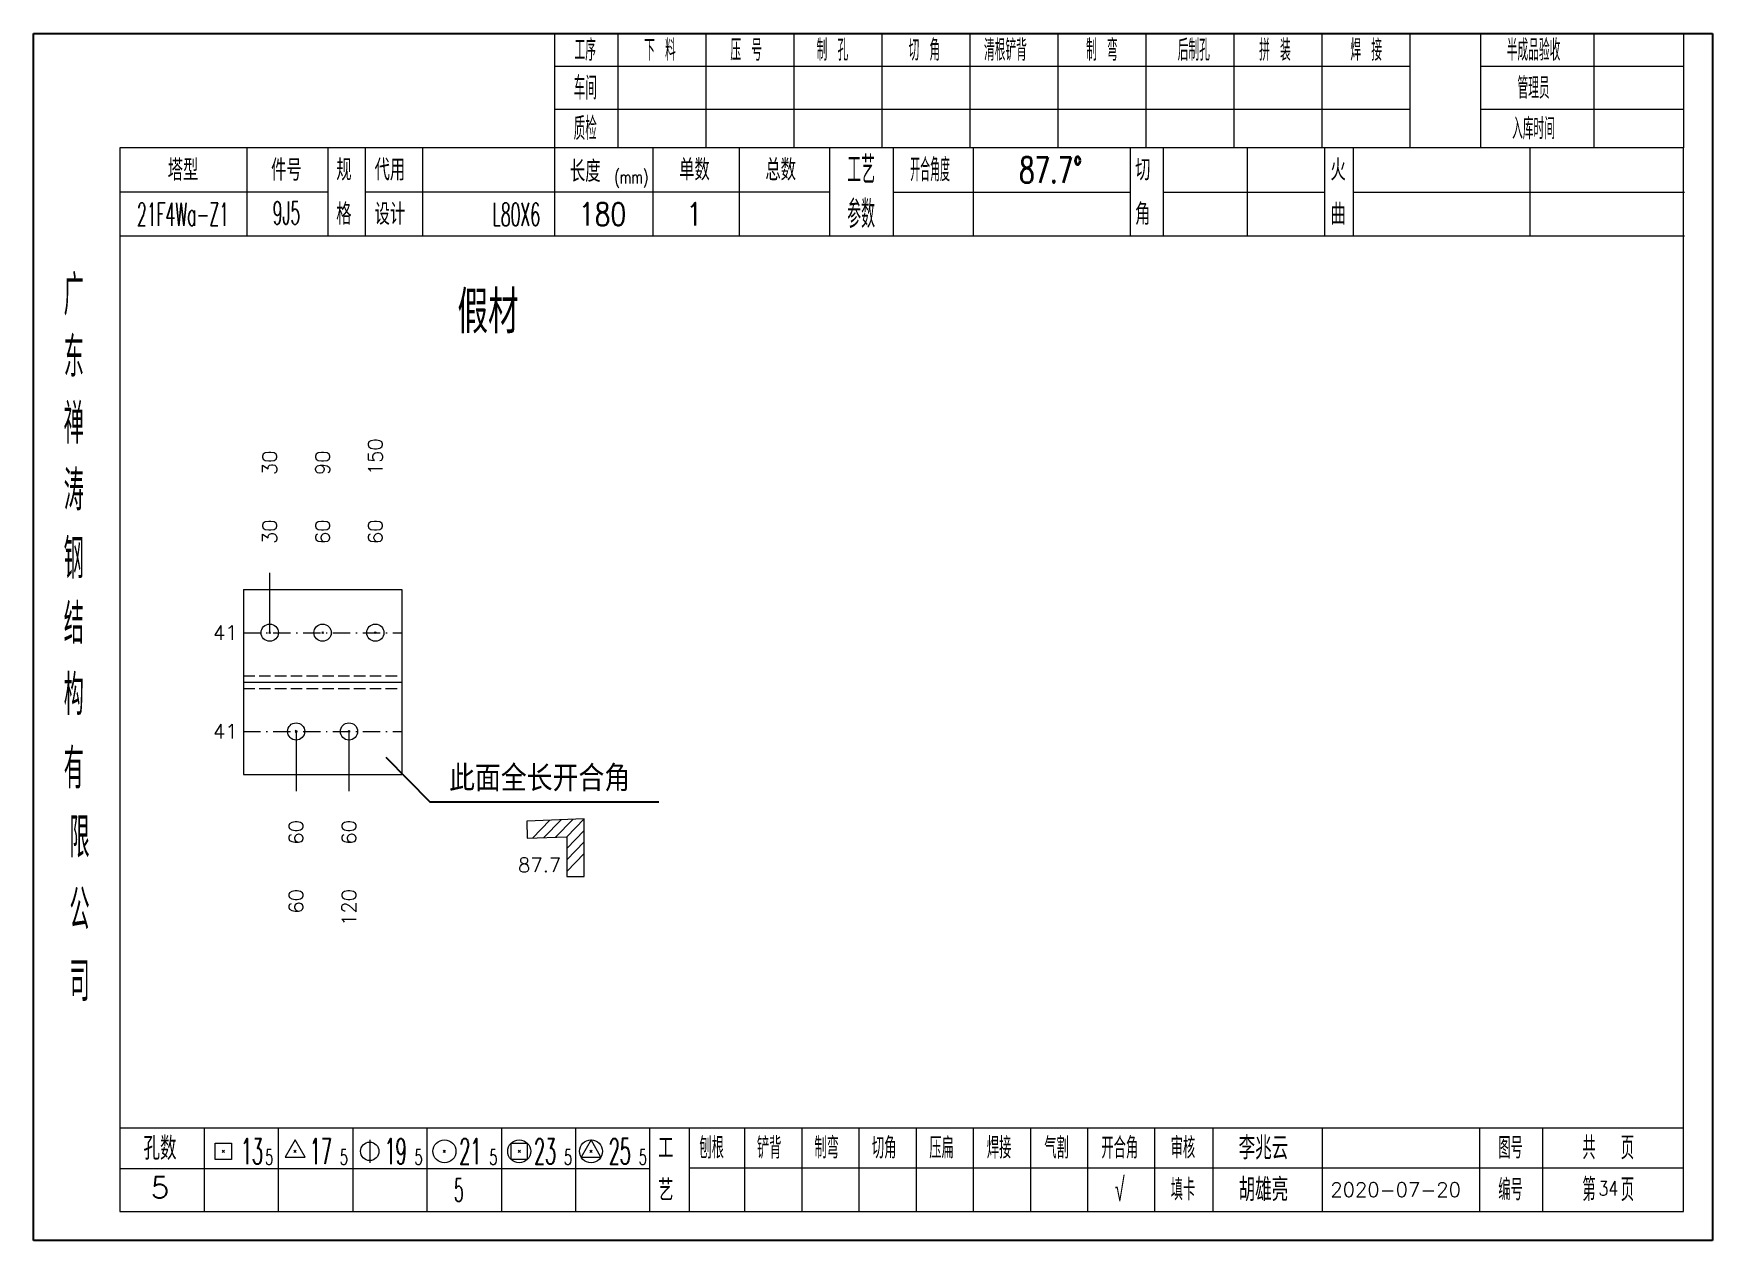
# Model space of a CAD drawing. Extents: x 1310 to 15542, y -76 to 8381.
# Drawn here: x 11816.7 to 12108.8, y -76.1 to 133.9 of the extents above; entities that cross this region are included whole.
import ezdxf
from ezdxf.enums import TextEntityAlignment as Align

# ---------------------------------------------------------------- set-up
doc = ezdxf.new("R2010")
doc.units = 0
doc.header["$MEASUREMENT"] = 0
doc.linetypes.add('一点画线', pattern=[5.2, 3, -1, 0.2, -1])
doc.linetypes.add('虚线', pattern=[2.75, 2, -0.75])
doc.layers.get('0').update_dxf_attribs({"linetype": 'CONTINUOUS', "lineweight": 25})
for name, color, linetype, lineweight in [('1', 7, 'CONTINUOUS', 25), ('2', 7, 'CONTINUOUS', 25), ('4', 7, 'CONTINUOUS', 25), ('5', 7, 'CONTINUOUS', 25)]:
    doc.layers.add(name, color=color, linetype=linetype, lineweight=lineweight)
doc.styles.add('HZ', font='txt.shx', dxfattribs={"width": 0.7, "oblique": 12, "bigfont": 'hztxt.shx'})
doc.styles.get("Standard").update_dxf_attribs({"font": 'simplex.shx', "width": 0.7, "height": 3, "bigfont": 'gbhzfs.shx'})

msp = doc.modelspace()

# ---------------------------------------------------------------- texts
at = {"color": 7, "linetype": 'Continuous', "lineweight": 13}
for s, p in [('150', (11876.186, 57.034)), ('30', (11857.807, 57.034)), ('90', (11866.996, 57.034))]:
    msp.add_text(s, height=2.5, rotation=90, dxfattribs=at).set_placement(p, align=Align.MIDDLE_LEFT)
at = {"color": 8, "linetype": 'Continuous', "lineweight": 9}
for s, p in [('30', (11857.807, 45.034)), ('60', (11866.996, 45.034)), ('60', (11876.186, 45.034))]:
    msp.add_text(s, height=2.5, rotation=90, dxfattribs=at).set_placement(p, align=Align.MIDDLE_LEFT)
at = {"color": 7, "linetype": 'Continuous', "lineweight": 13}
for p in [(11852.212, 29.625), (11852.212, 12.443)]:
    msp.add_text('41', height=2.5, dxfattribs=at).set_placement(p, align=Align.MIDDLE_RIGHT)
at = {"color": 2, "style": 'HZ'}
msp.add_text('此面全长开合角', height=4.5, dxfattribs=at).set_placement((11889.016, 2.039))
at = {"layer": '1', "color": 8, "linetype": 'Continuous', "lineweight": 9}
for p in [(11862.401, -2.966), (11871.591, -2.966)]:
    msp.add_text('60', height=2.5, rotation=90, dxfattribs=at).set_placement(p, align=Align.MIDDLE_RIGHT)
at = {"layer": '1', "color": 7, "linetype": 'Continuous', "lineweight": 13}
for s, p in [('60', (11862.401, -14.966)), ('120', (11871.591, -14.966))]:
    msp.add_text(s, height=2.5, rotation=90, dxfattribs=at).set_placement(p, align=Align.MIDDLE_RIGHT)
at = {"layer": '2', "color": 7, "linetype": 'Continuous', "lineweight": 13}
msp.add_text('87.7', height=2.5, dxfattribs=at).set_placement((11908.515, -12.789), align=Align.BOTTOM_RIGHT)
at = {"layer": '4', "color": 1, "linetype": 'Continuous', "lineweight": 25}
for s, height, width, p in [('工序', 3.7, 0.7, (11912.712, 130.991)), ('下 料', 3.7, 0.7, (11925.712, 130.991)), ('压 号', 3.7, 0.7, (11940.712, 130.991)), ('制 孔', 3.7, 0.7, (11955.712, 130.991)), ('切 角', 3.7, 0.7, (11971.712, 130.991)), ('清根铲背 ', 3.7, 0.7, (11986.712, 130.991)), (' 制 弯', 3.7, 0.7, (12001.712, 130.991)), (' 后制孔', 3.7, 0.7, (12017.712, 130.991)), ('拼 装', 3.7, 0.7, (12032.712, 130.991)), (' 焊 接', 3.7, 0.7, (12047.712, 130.991)), ('半成品验收', 3.7, 0.7, (12077.712, 130.991)), ('车间', 4, 0.7, (11912.712, 124.391)), ('管理员', 3.7, 0.7, (12077.712, 124.391)), ('质检', 4, 0.7, (11912.712, 117.331)), ('入库时间', 3.7, 0.7, (12077.712, 117.331)), ('工艺', 4.8, 0.7, (11960.712, 110.151)), ('开合角度', 4, 0.6, (11972.712, 110.151)), ('87.7%%D', 4.47, 0.7, (11993.712, 110.151)), ('(mm)', 2.24, 0.7, (11920.712, 108.891)), ('参数', 4.8, 0.7, (11960.712, 102.441)), ('21F4Wa-Z1', 4, 0.5, (11842.712, 102.411)), ('9J5', 4, 0.5, (11860.712, 102.661)), ('L80X6', 4, 0.5, (11900.712, 102.391)), ('180', 4, 0.8, (11915.712, 102.441)), ('1', 4, 0.8, (11931.712, 102.441)), ('广', 6.96, 0.7, (11823.712, 88.361)), ('东', 6.96, 0.7, (11823.712, 77.571)), ('禅', 6.96, 0.7, (11823.712, 65.981)), ('涛', 6.96, 0.7, (11823.712, 54.381)), ('钢', 6.96, 0.7, (11823.712, 42.491)), ('结', 6.96, 0.7, (11823.712, 31.181)), ('构', 6.96, 0.7, (11823.712, 18.801)), ('有', 6.96, 0.7, (11823.712, 5.991)), ('限', 6.96, 0.7, (11824.712, -6.009)), ('公', 6.96, 0.7, (11824.712, -18.549)), ('司', 6.96, 0.7, (11824.712, -31.029)), ('13', 4.47, 0.5, (11854.712, -60.609)), ('17', 4.47, 0.5, (11866.712, -60.609)), ('19', 4.47, 0.5, (11879.712, -60.609)), ('21', 4.47, 0.5, (11892.712, -60.609)), ('23', 4.47, 0.5, (11905.712, -60.609)), ('25', 4.47, 0.5, (11918.712, -60.609)), ('刨根', 3.7, 0.8, (11934.712, -60.009)), ('铲背', 3.7, 0.8, (11944.712, -60.009)), ('制弯', 3.7, 0.8, (11954.712, -60.009)), ('切角', 3.7, 0.8, (11964.712, -60.009)), ('压扁', 3.7, 0.8, (11974.712, -60.009)), ('焊接', 3.7, 0.8, (11984.712, -60.009)), ('气割', 3.7, 0.8, (11994.712, -60.009)), ('开合角', 3.7, 0.8, (12005.712, -60.009)), ('审核', 3.7, 0.8, (12016.712, -60.009)), ('图号', 3.7, 0.8, (12073.712, -60.009)), ('共  页', 4, 0.8, (12090.712, -60.009)), ('5', 2.68, 0.6, (11857.712, -61.609)), ('5', 2.68, 0.6, (11870.712, -61.609)), ('5', 2.68, 0.6, (11883.712, -61.609)), ('5', 2.68, 0.6, (11896.712, -61.609)), ('5', 2.68, 0.6, (11909.712, -61.609)), ('5', 2.68, 0.6, (11922.712, -61.609)), ('5', 4, 0.5, (11890.712, -67.359)), ('√', 4, 0.6, (12005.712, -67.279)), ('填卡', 3.7, 0.8, (12016.712, -67.279)), ('编号', 3.7, 0.8, (12073.712, -67.279)), ('第  页', 4, 0.8, (12090.712, -67.279))]:
    msp.add_text(s, height=height, dxfattribs=dict(at, width=width)).set_placement(p, align=Align.MIDDLE_CENTER)
for s, height, p in [('塔型', 3.7, (11842.712, 110.121)), ('件号', 3.7, (11860.712, 110.121)), ('规', 3.7, (11870.712, 110.151)), ('代用', 3.7, (11878.712, 110.151)), ('长度', 3.7, (11912.712, 109.891)), ('单数', 3.7, (11931.712, 110.151)), ('总数', 3.7, (11946.712, 110.151)), ('切', 3.7, (12009.712, 110.151)), ('火', 3.7, (12043.712, 110.151)), ('格', 3.7, (11870.712, 102.441)), ('设计', 3.7, (11878.712, 102.441)), ('角', 3.7, (12009.712, 102.441)), ('曲', 3.7, (12043.712, 102.441)), ('孔数', 4, (11838.712, -60.089)), ('工', 3.7, (11926.712, -60.009)), ('李兆云', 4, (12030.712, -60.009)), ('5', 3.7, (11838.712, -66.919)), ('艺', 3.7, (11926.712, -67.359)), ('胡雄亮', 4, (12030.712, -67.279)), ('2020-07-20', 2.5, (12053.712, -67.279))]:
    msp.add_text(s, height=height, dxfattribs=at).set_placement(p, align=Align.MIDDLE_CENTER)
at = {"layer": '4', "color": 4, "linetype": 'Continuous', "lineweight": 25}
msp.add_text('假材', height=7.4, dxfattribs=at).set_placement((11895.798, 85.415), align=Align.MIDDLE_CENTER)
at = {"layer": '4', "color": 6, "linetype": 'Continuous', "lineweight": 25, "width": 0.8}
msp.add_text('34', height=2.5, dxfattribs=at).set_placement((12090.737, -67.051), align=Align.MIDDLE_CENTER)

# ---------------------------------------------------------------- blocks, each defined once
blk = doc.blocks.new('孔21.5')
at = {"layer": '5', "color": 7, "linetype": 'Continuous', "lineweight": 13}
for p, q in [((-0.1, -0.1), (0.1, 0.1)), ((0.1, -0.1), (-0.1, 0.1))]:
    blk.add_line(p, q, dxfattribs=at)
blk.add_circle((0, 0), 1, dxfattribs=at)
blk = doc.blocks.new('CTJGK')
at = {"color": 6, "linetype": 'Continuous'}
for p, q in [((0, 209.97), (292.13, 209.97)), ((0, 0), (0, 209.97)), ((292.13, 209.97), (292.13, 0)), ((292.13, 0), (0, 0))]:
    blk.add_line(p, q, dxfattribs=at)

# ---------------------------------------------------------------- linework, layer by layer
at = {"color": 7, "linetype": 'Continuous', "lineweight": 13}
for p, q in [((11857.807, 29.625), (11857.807, 40.034)), ((11862.401, 12.443), (11862.401, 2.034)), ((11871.591, 12.443), (11871.591, 2.034))]:
    msp.add_line(p, q, dxfattribs=at)
at = {"color": 7, "linetype": 'Continuous', "lineweight": 18}
for p, q in [((11853.212, 37.125), (11853.212, 4.943)), ((11853.212, 37.125), (11880.781, 37.125)), ((11880.781, 37.125), (11880.781, 4.943)), ((11853.212, 21.034), (11880.781, 21.034))]:
    msp.add_line(p, q, dxfattribs=at)
at = {"color": 3, "linetype": '一点画线', "lineweight": 13}
for p, q in [((11853.212, 29.625), (11880.781, 29.625)), ((11853.212, 12.443), (11880.781, 12.443))]:
    msp.add_line(p, q, dxfattribs=at)
at = {"color": 1, "linetype": '虚线', "lineweight": 18}
for p, q in [((11853.212, 22.125), (11880.781, 22.125)), ((11853.212, 19.943), (11880.781, 19.943))]:
    msp.add_line(p, q, dxfattribs=at)
at = {"color": 0, "linetype": 'Continuous'}
for p, q in [((11877.993, 7.954), (11885.691, 0.176)), ((11885.691, 0.176), (11925.507, 0.176))]:
    msp.add_line(p, q, dxfattribs=at)
at = {"layer": '1', "color": 7, "linetype": 'Continuous', "lineweight": 18}
msp.add_line((11853.212, 4.943), (11880.781, 4.943), dxfattribs=at)
at = {"layer": '2', "color": 7, "linetype": 'Continuous', "lineweight": 13}
for p, q in [((11912.515, -2.789), (11902.522, -3.138)), ((11907.517, -5.965), (11910.517, -2.859)), ((11909.515, -5.895), (11912.515, -2.789)), ((11912.515, -12.789), (11912.515, -2.789)), ((11902.522, -3.138), (11902.626, -6.136)), ((11903.519, -6.105), (11906.519, -2.998)), ((11905.518, -6.035), (11908.518, -2.928)), ((11909.515, -7.895), (11912.515, -4.789)), ((11902.626, -6.136), (11909.515, -5.895)), ((11909.515, -5.895), (11909.515, -12.789)), ((11909.515, -9.895), (11912.515, -6.789)), ((11909.515, -11.895), (11912.515, -8.789)), ((11909.515, -12.789), (11912.515, -12.789))]:
    msp.add_line(p, q, dxfattribs=at)
at = {"layer": '4', "color": 1, "linetype": 'Continuous', "lineweight": 18}
for p, q in [((11816.712, 133.861), (11816.712, -76.109)), ((12108.842, 133.861), (11816.712, 133.861)), ((11907.342, 133.861), (11907.342, 114.021)), ((11918.372, 133.861), (11918.372, 114.001)), ((11933.682, 133.861), (11933.682, 114.001)), ((11949.002, 133.861), (11949.002, 114.001)), ((11964.312, 133.861), (11964.312, 114.001)), ((11979.622, 133.861), (11979.622, 114.001)), ((11994.932, 133.861), (11994.932, 114.001)), ((12010.252, 133.861), (12010.252, 114.001)), ((12025.562, 133.861), (12025.562, 114.001)), ((12040.872, 133.861), (12040.872, 114.001)), ((12056.182, 133.861), (12056.182, 114.021)), ((12056.182, 133.861), (12056.182, 114.001)), ((12068.462, 133.861), (12068.462, 114.001)), ((12088.212, 133.861), (12088.212, 114.001)), ((12103.792, 133.861), (12103.792, 114.001)), ((12108.842, 104.061), (12108.842, 133.861)), ((12056.182, 128.131), (11907.342, 128.131)), ((12103.792, 128.131), (12068.462, 128.131)), ((12056.182, 120.651), (11907.342, 120.651)), ((12103.792, 120.651), (12068.462, 120.651)), ((11831.722, 114.001), (11831.722, -71.059)), ((12103.792, 114.001), (11831.722, 114.001)), ((11853.842, 114.011), (11853.842, 98.591)), ((11867.992, 98.591), (11867.992, 114.001)), ((11874.492, 98.591), (11874.492, 114.001)), ((11884.362, 114.001), (11884.362, 98.591)), ((11907.342, 114.021), (11907.342, 98.591)), ((11924.462, 114.001), (11924.462, 98.591)), ((11939.512, 114.001), (11939.512, 98.591)), ((11955.212, 114.001), (11955.212, 98.591)), ((11966.272, 114.001), (11966.272, 98.591)), ((11980.222, 114.001), (11980.222, 98.591)), ((12007.522, 114.001), (12007.522, 98.591)), ((12013.282, 114.001), (12013.282, 98.591)), ((12027.902, 114.001), (12027.902, 98.591)), ((12041.362, 114.001), (12041.362, 98.591)), ((12046.352, 114.001), (12046.352, 98.591)), ((12077.092, 114.001), (12077.092, 98.591)), ((12103.792, -71.059), (12103.792, 114.001)), ((11867.992, 106.241), (11831.722, 106.241)), ((11955.212, 106.291), (11874.492, 106.291)), ((11966.272, 106.291), (12007.522, 106.291)), ((12013.282, 106.291), (12041.362, 106.291)), ((12046.352, 106.291), (12103.972, 106.291)), ((12108.842, -76.109), (12108.842, 104.061)), ((12103.972, 98.591), (11831.722, 98.591)), ((11831.722, -56.529), (12103.792, -56.529)), ((11846.412, -56.529), (11846.412, -71.059)), ((11859.342, -71.059), (11859.342, -56.529)), ((11872.272, -56.529), (11872.272, -71.059)), ((11885.192, -71.059), (11885.192, -56.529)), ((11898.122, -56.529), (11898.122, -71.059)), ((11911.052, -71.059), (11911.052, -56.529)), ((11923.972, -71.059), (11923.972, -56.529)), ((11930.842, -71.059), (11930.842, -56.529)), ((11940.502, -71.059), (11940.502, -56.529)), ((11950.442, -71.059), (11950.442, -56.529)), ((11960.382, -71.059), (11960.382, -56.529)), ((11970.332, -71.059), (11970.332, -56.529)), ((11980.272, -71.059), (11980.272, -56.529)), ((11990.212, -71.059), (11990.212, -56.529)), ((12000.162, -71.059), (12000.162, -56.529)), ((12011.802, -71.059), (12011.802, -56.529)), ((12021.952, -71.059), (12021.952, -56.529)), ((12041.012, -71.059), (12041.012, -56.529)), ((12068.392, -71.059), (12068.392, -56.529)), ((12079.352, -71.059), (12079.352, -56.529)), ((11923.972, -63.659), (11831.722, -63.659)), ((11930.802, -63.499), (12103.792, -63.499)), ((11831.722, -71.059), (12103.792, -71.059)), ((11816.712, -76.109), (12108.842, -76.109))]:
    msp.add_line(p, q, dxfattribs=at)
at = {"layer": '4', "color": 7, "linetype": 'Continuous', "lineweight": 13}
for p, q in [((11848.298, -62.023), (11848.298, -59.195)), ((11848.298, -59.195), (11851.126, -59.195)), ((11849.512, -60.809), (11849.912, -60.409)), ((11849.912, -60.809), (11849.512, -60.409)), ((11851.126, -59.195), (11851.126, -62.023)), ((11862.212, -58.609), (11860.48, -61.609)), ((11862.012, -60.809), (11862.412, -60.409)), ((11862.412, -60.809), (11862.012, -60.409)), ((11863.944, -61.609), (11862.212, -58.609)), ((11875.212, -58.609), (11875.212, -62.609)), ((11888.012, -60.809), (11888.412, -60.409)), ((11888.412, -60.809), (11888.012, -60.409)), ((11899.798, -62.023), (11899.798, -59.195)), ((11899.798, -59.195), (11902.626, -59.195)), ((11901.012, -60.809), (11901.412, -60.409)), ((11901.412, -60.809), (11901.012, -60.409)), ((11902.626, -59.195), (11902.626, -62.023)), ((11913.712, -58.609), (11911.98, -61.609)), ((11913.512, -60.809), (11913.912, -60.409)), ((11913.912, -60.809), (11913.512, -60.409)), ((11915.444, -61.609), (11913.712, -58.609)), ((11851.126, -62.023), (11848.298, -62.023)), ((11860.48, -61.609), (11863.944, -61.609)), ((11902.626, -62.023), (11899.798, -62.023)), ((11911.98, -61.609), (11915.444, -61.609))]:
    msp.add_line(p, q, dxfattribs=at)
for centre, radius in [((11875.212, -60.609), 1.6), ((11888.212, -60.609), 2), ((11901.212, -60.609), 2), ((11913.712, -60.609), 2)]:
    msp.add_circle(centre, radius, dxfattribs=at)

# ---------------------------------------------------------------- block references
at = {"color": 0, "linetype": 'Continuous'}
msp.add_blockref('CTJGK', (11816.712, -76.109), dxfattribs=at)
at = {"color": 8, "linetype": 'Continuous', "lineweight": 9, "xscale": 1.5, "yscale": 1.5, "zscale": 1.5}
for p in [(11857.807, 29.625), (11866.996, 29.625), (11876.186, 29.625), (11862.401, 12.443), (11871.591, 12.443)]:
    msp.add_blockref('孔21.5', p, dxfattribs=at)

msp.set_redraw_order([(e.dxf.handle, doc.entitydb.next_handle()) for e in msp.query("TEXT MTEXT ATTDEF DIMENSION ARC_DIMENSION")])  # texts and dimensions are drawn at this point

doc.saveas('drawing.dxf')
